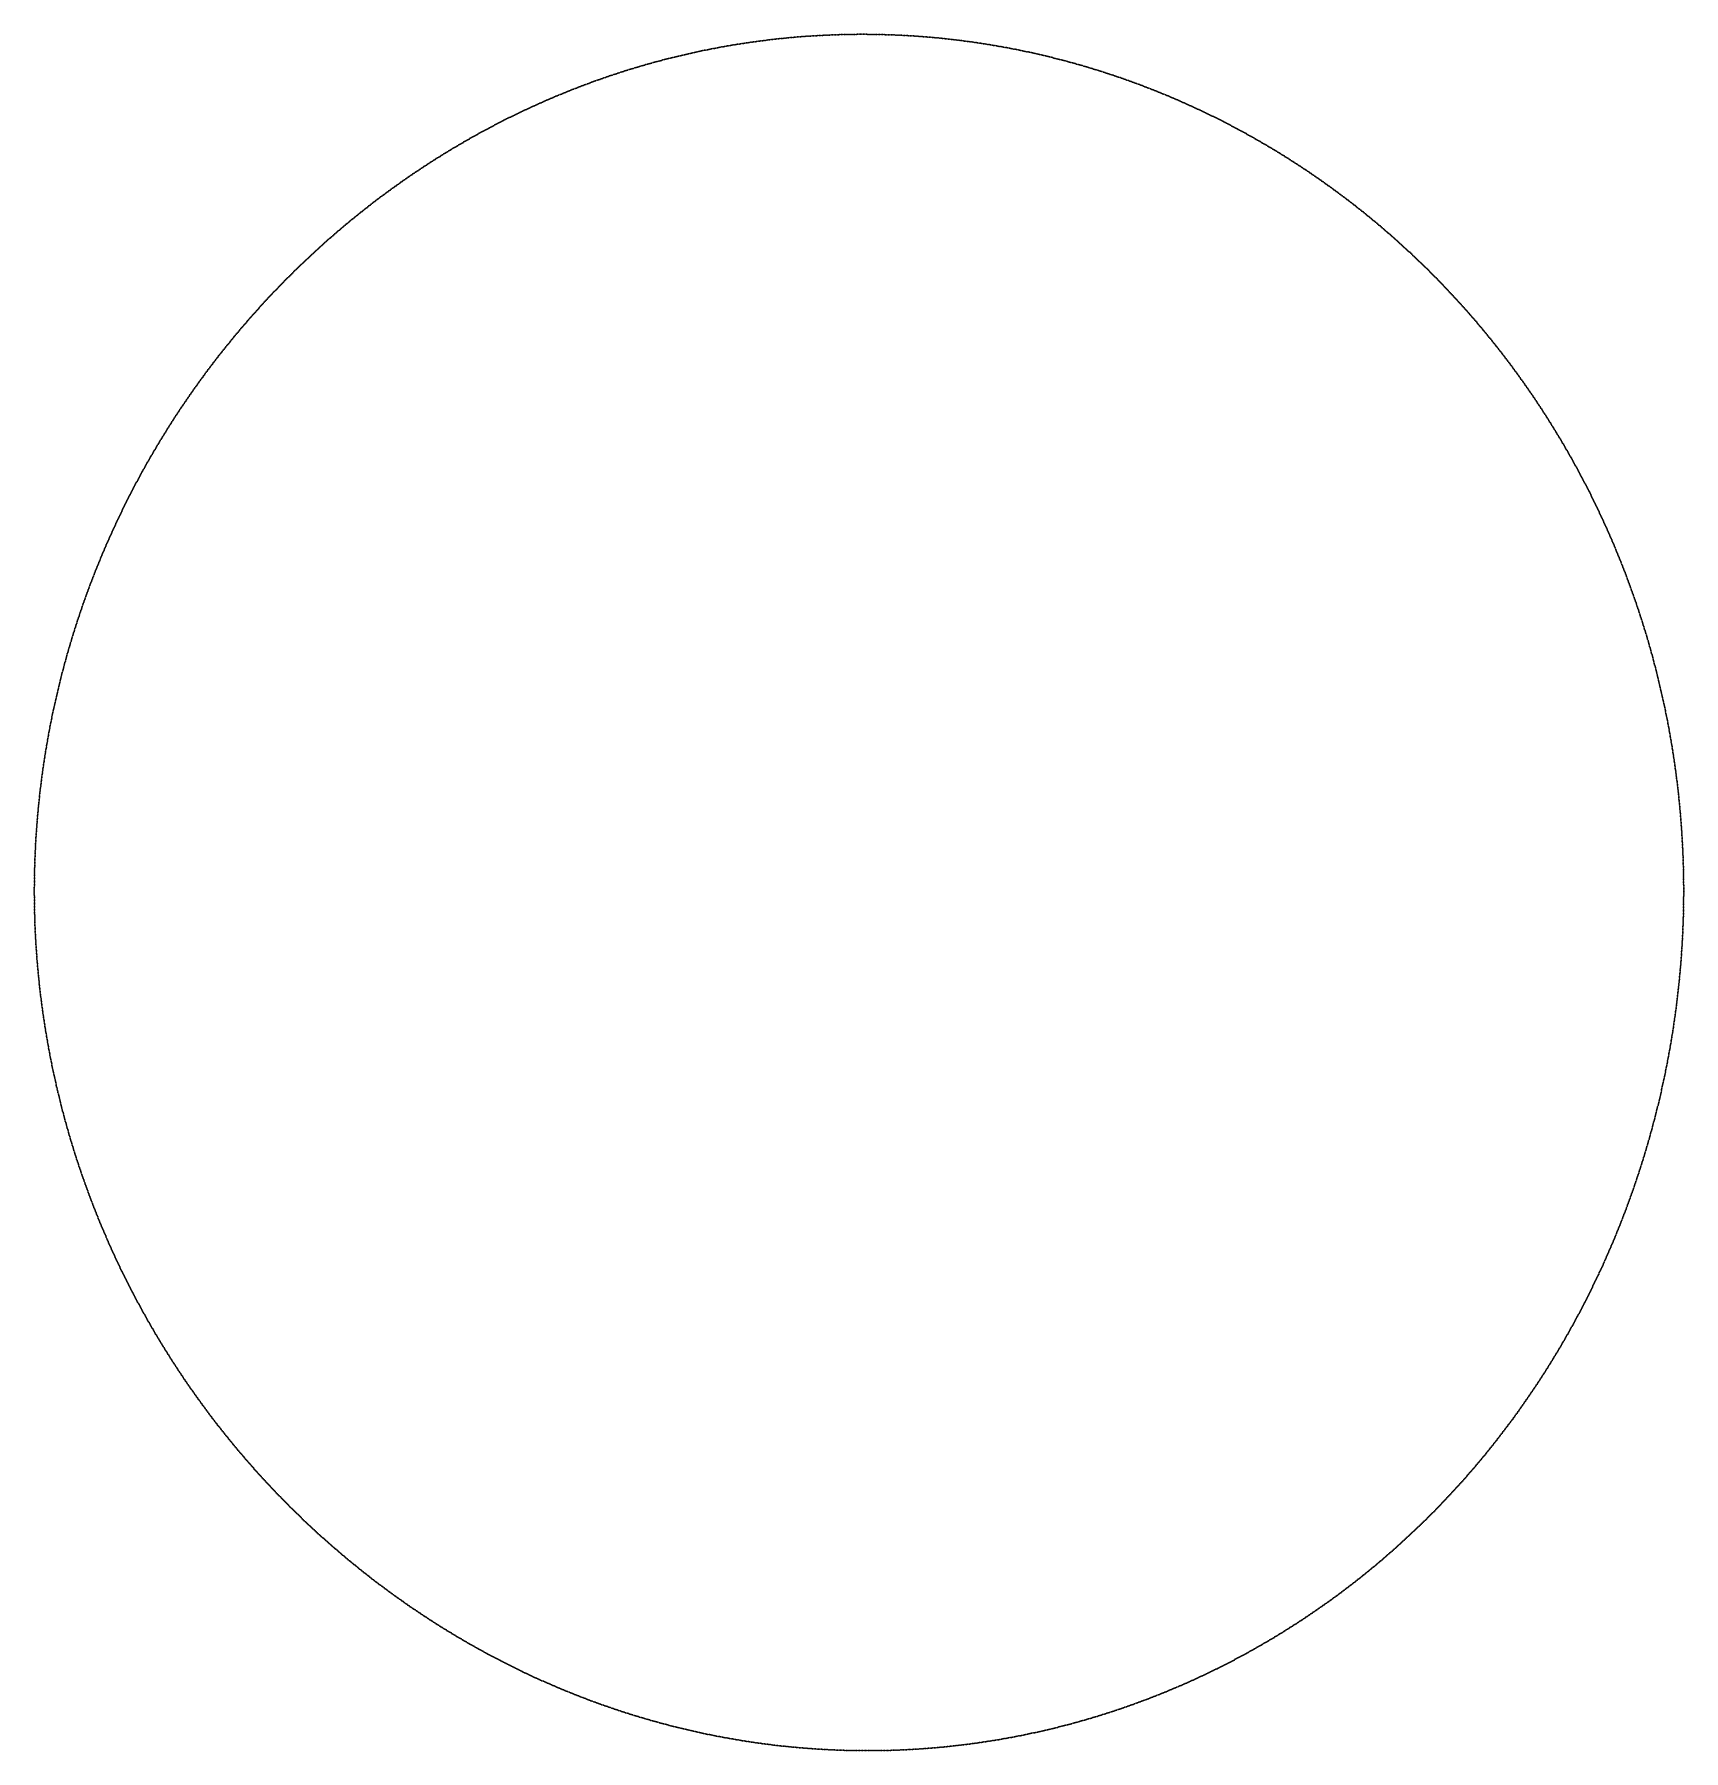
# Model space of a CAD drawing. Header units: metres. Extents: x -297 to 266, y -293 to 292.
import ezdxf

# ---------------------------------------------------------------- set-up
doc = ezdxf.new("R2010")
doc.units = ezdxf.units.M

msp = doc.modelspace()

# ---------------------------------------------------------------- linework, layer by layer
for p in [(-67.36, 287.05), (-66.87, 287.15), (-66.38, 287.24), (-65.89, 287.34), (-65.4, 287.44), (-64.91, 287.53), (-64.41, 287.63), (-63.92, 287.72), (-63.43, 287.81), (-62.94, 287.91), (-62.44, 288), (-61.95, 288.09), (-61.46, 288.18), (-60.96, 288.26), (-60.47, 288.35), (-59.98, 288.44), (-59.48, 288.52), (-58.99, 288.61), (-58.49, 288.69), (-58, 288.77), (-57.51, 288.86), (-57.01, 288.94), (-56.52, 289.02), (-56.02, 289.1), (-55.53, 289.17), (-55.03, 289.25), (-54.53, 289.33), (-54.04, 289.4), (-53.54, 289.48), (-53.05, 289.55), (-52.55, 289.62), (-52.06, 289.69), (-51.56, 289.77), (-51.06, 289.83), (-50.57, 289.9), (-50.07, 289.97), (-49.57, 290.04), (-49.08, 290.1), (-48.58, 290.17), (-48.08, 290.23), (-47.59, 290.3), (-47.09, 290.36), (-46.59, 290.42), (-46.09, 290.48), (-45.6, 290.54), (-45.1, 290.6), (-44.6, 290.66), (-44.1, 290.71), (-43.6, 290.77), (-43.11, 290.82), (-42.61, 290.88), (-42.11, 290.93), (-41.61, 290.98), (-41.11, 291.03), (-40.61, 291.09), (-40.11, 291.13), (-39.61, 291.18), (-39.12, 291.23), (-38.62, 291.28), (-38.12, 291.32), (-37.62, 291.37), (-37.12, 291.41), (-36.62, 291.45), (-36.12, 291.5), (-35.62, 291.54), (-35.12, 291.58), (-34.62, 291.62), (-34.12, 291.65), (-33.62, 291.69), (-33.12, 291.73), (-32.62, 291.76), (-32.12, 291.8), (-31.62, 291.83), (-31.12, 291.86), (-30.62, 291.89), (-30.12, 291.92), (-29.62, 291.95), (-29.12, 291.98), (-28.62, 292.01), (-28.12, 292.04), (-27.62, 292.06), (-27.12, 292.09), (-26.62, 292.11), (-26.12, 292.14), (-25.62, 292.16), (-25.12, 292.18), (-24.61, 292.2), (-24.11, 292.22), (-23.61, 292.24), (-23.11, 292.26), (-22.61, 292.27), (-22.11, 292.29), (-21.61, 292.3), (-21.11, 292.32), (-20.61, 292.33), (-20.11, 292.34), (-19.6, 292.35), (-19.1, 292.36), (-18.6, 292.37), (-18.1, 292.38), (-17.6, 292.39), (-17.1, 292.39), (-16.6, 292.4), (-16.1, 292.4), (-15.6, 292.41), (-15.09, 292.41), (-14.59, 292.41), (-14.09, 292.41), (-13.59, 292.41), (-13.09, 292.41), (-12.59, 292.41), (-12.09, 292.4), (-11.59, 292.4), (-11.08, 292.39), (-10.58, 292.39), (-10.08, 292.38), (-9.58, 292.37), (-9.08, 292.37), (-8.58, 292.36), (-8.08, 292.35), (-7.58, 292.33), (-7.07, 292.32), (-6.57, 292.31), (-6.07, 292.29), (-5.57, 292.28), (-5.07, 292.26), (-4.57, 292.25), (-4.07, 292.23), (-3.57, 292.21), (-3.07, 292.19), (-2.57, 292.17), (-2.07, 292.15), (-1.57, 292.12), (-1.06, 292.1), (-0.56, 292.07), (-0.06, 292.05), (0.44, 292.02), (0.94, 292), (1.44, 291.97), (1.94, 291.94), (2.44, 291.91), (2.94, 291.88), (3.44, 291.84), (3.94, 291.81), (4.44, 291.78), (4.94, 291.74), (5.44, 291.71), (5.94, 291.67), (6.44, 291.63), (6.94, 291.59), (7.44, 291.55), (7.94, 291.51), (8.44, 291.47), (8.94, 291.43), (9.44, 291.39), (9.94, 291.34), (10.43, 291.3), (10.93, 291.25), (11.43, 291.2), (11.93, 291.16), (12.43, 291.11), (12.93, 291.06), (13.43, 291.01), (13.93, 290.95), (14.43, 290.9), (14.92, 290.85), (15.42, 290.79), (15.92, 290.74), (16.42, 290.68), (16.92, 290.63), (17.41, 290.57), (17.91, 290.51), (18.41, 290.45), (18.91, 290.39), (19.4, 290.33), (19.9, 290.26), (20.4, 290.2), (20.9, 290.13), (21.39, 290.07), (21.89, 290), (22.39, 289.93), (22.88, 289.87), (23.38, 289.8), (23.88, 289.73), (24.37, 289.66), (24.87, 289.58), (25.36, 289.51), (25.86, 289.44), (26.35, 289.36), (26.85, 289.29), (27.35, 289.21), (27.84, 289.13), (28.34, 289.05), (28.83, 288.97), (29.33, 288.89), (29.82, 288.81), (30.31, 288.73), (30.81, 288.65), (31.3, 288.56), (31.8, 288.48), (32.29, 288.39), (32.78, 288.31), (33.28, 288.22), (33.77, 288.13), (34.26, 288.04), (34.76, 287.95), (35.25, 287.86), (35.74, 287.77), (36.24, 287.67), (36.73, 287.58), (37.22, 287.48), (37.71, 287.39), (38.2, 287.29), (38.7, 287.19), (39.19, 287.09), (-90.7, 281.22), (-90.22, 281.36), (-89.74, 281.5), (-89.26, 281.64), (-88.78, 281.78), (-88.29, 281.92), (-87.81, 282.06), (-87.33, 282.2), (-86.85, 282.33), (-86.36, 282.47), (-85.88, 282.6), (-85.4, 282.74), (-84.92, 282.87), (-84.43, 283), (-83.95, 283.13), (-83.46, 283.26), (-82.98, 283.39), (-82.5, 283.52), (-82.01, 283.65), (-81.53, 283.77), (-81.04, 283.9), (-80.55, 284.02), (-80.07, 284.15), (-79.58, 284.27), (-79.1, 284.39), (-78.61, 284.51), (-78.12, 284.63), (-77.64, 284.75), (-77.15, 284.87), (-76.66, 284.99), (-76.17, 285.11), (-75.69, 285.22), (-75.2, 285.34), (-74.71, 285.45), (-74.22, 285.56), (-73.73, 285.67), (-73.25, 285.79), (-72.76, 285.9), (-72.27, 286), (-71.78, 286.11), (-71.29, 286.22), (-70.8, 286.33), (-70.31, 286.43), (-69.82, 286.54), (-69.33, 286.64), (-68.84, 286.74), (-68.35, 286.85), (-67.86, 286.95), (39.68, 286.99), (40.17, 286.89), (40.66, 286.79), (41.15, 286.69), (41.64, 286.59), (42.13, 286.48), (42.62, 286.38), (43.11, 286.27), (43.6, 286.16), (44.09, 286.06), (44.58, 285.95), (45.07, 285.84), (45.56, 285.73), (46.05, 285.62), (46.53, 285.5), (47.02, 285.39), (47.51, 285.28), (48, 285.16), (48.49, 285.05), (48.97, 284.93), (49.46, 284.81), (49.95, 284.69), (50.43, 284.57), (50.92, 284.45), (51.41, 284.33), (51.89, 284.21), (52.38, 284.09), (52.87, 283.96), (53.35, 283.84), (53.84, 283.71), (54.32, 283.58), (54.81, 283.46), (55.29, 283.33), (55.77, 283.2), (56.26, 283.07), (56.74, 282.94), (57.23, 282.8), (57.71, 282.67), (58.19, 282.54), (58.67, 282.4), (59.16, 282.27), (59.64, 282.13), (60.12, 281.99), (60.6, 281.85), (61.08, 281.72), (61.57, 281.58), (62.05, 281.43), (62.53, 281.29), (-108.28, 275.33), (-107.81, 275.51), (-107.34, 275.68), (-106.87, 275.85), (-106.4, 276.03), (-105.93, 276.2), (-105.46, 276.37), (-104.99, 276.54), (-104.51, 276.71), (-104.04, 276.87), (-103.57, 277.04), (-103.1, 277.21), (-102.62, 277.37), (-102.15, 277.54), (-101.68, 277.7), (-101.2, 277.86), (-100.73, 278.02), (-100.25, 278.19), (-99.78, 278.35), (-99.3, 278.5), (-98.83, 278.66), (-98.35, 278.82), (-97.87, 278.98), (-97.4, 279.13), (-96.92, 279.29), (-96.44, 279.44), (-95.97, 279.59), (-95.49, 279.75), (-95.01, 279.9), (-94.53, 280.05), (-94.06, 280.2), (-93.58, 280.35), (-93.1, 280.49), (-92.62, 280.64), (-92.14, 280.79), (-91.66, 280.93), (-91.18, 281.08), (63.01, 281.15), (63.49, 281.01), (63.97, 280.86), (64.45, 280.72), (64.93, 280.57), (65.41, 280.42), (65.89, 280.27), (66.36, 280.13), (66.84, 279.98), (67.32, 279.82), (67.8, 279.67), (68.28, 279.52), (68.75, 279.37), (69.23, 279.21), (69.71, 279.06), (70.18, 278.9), (70.66, 278.74), (71.13, 278.59), (71.61, 278.43), (72.08, 278.27), (72.56, 278.11), (73.03, 277.95), (73.51, 277.78), (73.98, 277.62), (74.46, 277.46), (74.93, 277.29), (75.4, 277.13), (75.88, 276.96), (76.35, 276.79), (76.82, 276.63), (77.29, 276.46), (77.76, 276.29), (78.23, 276.12), (78.71, 275.94), (79.18, 275.77), (79.65, 275.6), (80.12, 275.42), (-122.68, 269.49), (-122.22, 269.69), (-121.76, 269.89), (-121.3, 270.09), (-120.84, 270.29), (-120.38, 270.49), (-119.92, 270.68), (-119.46, 270.88), (-118.99, 271.07), (-118.53, 271.27), (-118.07, 271.46), (-117.61, 271.65), (-117.14, 271.85), (-116.68, 272.04), (-116.22, 272.23), (-115.75, 272.42), (-115.29, 272.61), (-114.82, 272.79), (-114.36, 272.98), (-113.89, 273.17), (-113.43, 273.35), (-112.96, 273.54), (-112.49, 273.72), (-112.03, 273.9), (-111.56, 274.08), (-111.09, 274.26), (-110.62, 274.44), (-110.16, 274.62), (-109.69, 274.8), (-109.22, 274.98), (-108.75, 275.16), (80.59, 275.25), (81.05, 275.07), (81.52, 274.9), (81.99, 274.72), (82.46, 274.54), (82.93, 274.36), (83.4, 274.18), (83.86, 274), (84.33, 273.82), (84.8, 273.63), (85.26, 273.45), (85.73, 273.26), (86.2, 273.08), (86.66, 272.89), (87.13, 272.71), (87.59, 272.52), (88.05, 272.33), (88.52, 272.14), (88.98, 271.95), (89.45, 271.76), (89.91, 271.56), (90.37, 271.37), (90.83, 271.18), (91.3, 270.98), (91.76, 270.79), (92.22, 270.59), (92.68, 270.39), (93.14, 270.2), (93.6, 270), (94.06, 269.8), (94.52, 269.6), (-134.93, 263.75), (-134.48, 263.97), (-134.03, 264.19), (-133.58, 264.41), (-133.13, 264.63), (-132.68, 264.85), (-132.23, 265.07), (-131.78, 265.29), (-131.33, 265.51), (-130.88, 265.73), (-130.42, 265.94), (-129.97, 266.16), (-129.52, 266.37), (-129.06, 266.59), (-128.61, 266.8), (-128.16, 267.01), (-127.7, 267.22), (-127.25, 267.43), (-126.79, 267.64), (-126.34, 267.85), (-125.88, 268.06), (-125.42, 268.26), (-124.97, 268.47), (-124.51, 268.68), (-124.05, 268.88), (-123.59, 269.08), (-123.14, 269.29), (94.98, 269.39), (95.44, 269.19), (95.89, 268.99), (96.35, 268.78), (96.81, 268.58), (97.27, 268.37), (97.72, 268.17), (98.18, 267.96), (98.63, 267.75), (99.09, 267.54), (99.55, 267.33), (100, 267.12), (100.45, 266.91), (100.91, 266.7), (101.36, 266.49), (101.82, 266.27), (102.27, 266.06), (102.72, 265.84), (103.17, 265.62), (103.62, 265.41), (104.08, 265.19), (104.53, 264.97), (104.98, 264.75), (105.43, 264.53), (105.88, 264.31), (106.33, 264.09), (106.78, 263.86), (107.22, 263.64), (-146.01, 257.9), (-145.57, 258.14), (-145.14, 258.39), (-144.7, 258.63), (-144.26, 258.87), (-143.82, 259.11), (-143.38, 259.35), (-142.94, 259.59), (-142.49, 259.83), (-142.05, 260.06), (-141.61, 260.3), (-141.17, 260.53), (-140.73, 260.77), (-140.28, 261), (-139.84, 261.23), (-139.39, 261.47), (-138.95, 261.7), (-138.5, 261.93), (-138.06, 262.16), (-137.61, 262.39), (-137.17, 262.62), (-136.72, 262.84), (-136.27, 263.07), (-135.83, 263.3), (-135.38, 263.52), (107.67, 263.41), (108.12, 263.19), (108.57, 262.96), (109.01, 262.74), (109.46, 262.51), (109.91, 262.28), (110.35, 262.05), (110.8, 261.82), (111.24, 261.59), (111.69, 261.36), (112.13, 261.12), (112.57, 260.89), (113.02, 260.66), (113.46, 260.42), (113.9, 260.18), (114.34, 259.95), (114.78, 259.71), (115.23, 259.47), (115.67, 259.23), (116.11, 258.99), (116.55, 258.75), (116.98, 258.51), (117.42, 258.27), (117.86, 258.03), (118.3, 257.78), (-155.97, 252.09), (-155.54, 252.35), (-155.11, 252.61), (-154.68, 252.87), (-154.25, 253.13), (-153.82, 253.39), (-153.39, 253.65), (-152.96, 253.9), (-152.53, 254.16), (-152.1, 254.41), (-151.67, 254.67), (-151.24, 254.92), (-150.8, 255.17), (-150.37, 255.43), (-149.94, 255.68), (-149.5, 255.93), (-149.07, 256.18), (-148.63, 256.43), (-148.2, 256.67), (-147.76, 256.92), (-147.32, 257.17), (-146.89, 257.41), (-146.45, 257.66), (118.74, 257.54), (119.17, 257.29), (119.61, 257.04), (120.05, 256.8), (120.48, 256.55), (120.92, 256.3), (121.35, 256.05), (121.79, 255.8), (122.22, 255.55), (122.65, 255.3), (123.09, 255.05), (123.52, 254.79), (123.95, 254.54), (124.38, 254.28), (124.81, 254.03), (125.24, 253.77), (125.68, 253.51), (126.1, 253.26), (126.53, 253), (126.96, 252.74), (127.39, 252.48), (127.82, 252.22), (128.25, 251.96), (-165.26, 246.16), (-164.85, 246.44), (-164.43, 246.71), (-164.01, 246.99), (-163.59, 247.26), (-163.17, 247.54), (-162.75, 247.81), (-162.33, 248.09), (-161.91, 248.36), (-161.49, 248.63), (-161.07, 248.9), (-160.64, 249.17), (-160.22, 249.44), (-159.8, 249.71), (-159.38, 249.98), (-158.95, 250.24), (-158.53, 250.51), (-158.1, 250.77), (-157.68, 251.04), (-157.25, 251.3), (-156.82, 251.57), (-156.4, 251.83), (128.67, 251.69), (129.1, 251.43), (129.53, 251.17), (129.95, 250.9), (130.38, 250.63), (130.8, 250.37), (131.22, 250.1), (131.65, 249.83), (132.07, 249.56), (132.49, 249.29), (132.92, 249.02), (133.34, 248.75), (133.76, 248.48), (134.18, 248.21), (134.6, 247.94), (135.02, 247.66), (135.44, 247.39), (135.86, 247.11), (136.28, 246.84), (136.69, 246.56), (137.11, 246.28), (-173.91, 240.16), (-173.51, 240.46), (-173.1, 240.75), (-172.69, 241.04), (-172.28, 241.33), (-171.87, 241.62), (-171.47, 241.91), (-171.06, 242.2), (-170.64, 242.49), (-170.23, 242.77), (-169.82, 243.06), (-169.41, 243.34), (-169, 243.63), (-168.58, 243.91), (-168.17, 244.2), (-167.76, 244.48), (-167.34, 244.76), (-166.93, 245.04), (-166.51, 245.32), (-166.1, 245.6), (-165.68, 245.88), (137.53, 246), (137.94, 245.72), (138.36, 245.44), (138.77, 245.16), (139.19, 244.88), (139.6, 244.6), (140.02, 244.31), (140.43, 244.03), (140.84, 243.75), (141.26, 243.46), (141.67, 243.18), (142.08, 242.89), (142.49, 242.6), (142.9, 242.31), (143.31, 242.02), (143.72, 241.73), (144.13, 241.44), (144.53, 241.15), (144.94, 240.86), (145.35, 240.57), (145.76, 240.28), (-181.55, 234.47), (-181.15, 234.78), (-180.75, 235.08), (-180.36, 235.39), (-179.96, 235.69), (-179.56, 235.99), (-179.16, 236.3), (-178.76, 236.6), (-178.36, 236.9), (-177.96, 237.2), (-177.55, 237.5), (-177.15, 237.8), (-176.75, 238.1), (-176.35, 238.39), (-175.94, 238.69), (-175.54, 238.99), (-175.13, 239.28), (-174.73, 239.58), (-174.32, 239.87), (146.16, 239.98), (146.57, 239.69), (146.97, 239.39), (147.38, 239.1), (147.78, 238.8), (148.18, 238.5), (148.59, 238.2), (148.99, 237.9), (149.39, 237.6), (149.79, 237.3), (150.19, 237), (150.59, 236.7), (150.99, 236.4), (151.39, 236.09), (151.79, 235.79), (152.19, 235.49), (152.58, 235.18), (152.98, 234.87), (153.38, 234.57), (-188.99, 228.53), (-188.6, 228.85), (-188.22, 229.17), (-187.83, 229.48), (-187.44, 229.8), (-187.05, 230.12), (-186.66, 230.43), (-186.27, 230.75), (-185.88, 231.06), (-185.49, 231.37), (-185.1, 231.69), (-184.7, 232), (-184.31, 232.31), (-183.92, 232.62), (-183.52, 232.93), (-183.13, 233.24), (-182.74, 233.55), (-182.34, 233.86), (-181.94, 234.16), (153.77, 234.26), (154.17, 233.95), (154.56, 233.64), (154.96, 233.33), (155.35, 233.02), (155.74, 232.71), (156.14, 232.4), (156.53, 232.09), (156.92, 231.78), (157.31, 231.46), (157.7, 231.15), (158.09, 230.83), (158.48, 230.52), (158.87, 230.2), (159.26, 229.88), (159.64, 229.56), (160.03, 229.25), (160.42, 228.93), (160.8, 228.61), (-195.86, 222.68), (-195.48, 223.01), (-195.1, 223.34), (-194.73, 223.67), (-194.35, 224), (-193.97, 224.32), (-193.59, 224.65), (-193.21, 224.98), (-192.83, 225.3), (-192.45, 225.63), (-192.06, 225.95), (-191.68, 226.28), (-191.3, 226.6), (-190.92, 226.92), (-190.53, 227.25), (-190.15, 227.57), (-189.76, 227.89), (-189.38, 228.21), (161.19, 228.29), (161.57, 227.96), (161.96, 227.64), (162.34, 227.32), (162.72, 227), (163.11, 226.67), (163.49, 226.35), (163.87, 226.02), (164.25, 225.7), (164.63, 225.37), (165.01, 225.04), (165.39, 224.71), (165.77, 224.38), (166.14, 224.05), (166.52, 223.72), (166.9, 223.39), (167.27, 223.06), (167.65, 222.73), (-202.18, 216.96), (-201.81, 217.3), (-201.44, 217.64), (-201.07, 217.98), (-200.7, 218.32), (-200.33, 218.66), (-199.96, 219), (-199.59, 219.34), (-199.22, 219.67), (-198.85, 220.01), (-198.48, 220.35), (-198.11, 220.68), (-197.73, 221.02), (-197.36, 221.35), (-196.98, 221.68), (-196.61, 222.02), (-196.23, 222.35), (168.02, 222.4), (168.4, 222.06), (168.77, 221.73), (169.15, 221.4), (169.52, 221.06), (169.89, 220.72), (170.26, 220.39), (170.63, 220.05), (171, 219.71), (171.37, 219.37), (171.74, 219.03), (172.11, 218.69), (172.48, 218.35), (172.84, 218.01), (173.21, 217.67), (173.58, 217.33), (173.94, 216.98), (-208.33, 211.06), (-207.97, 211.42), (-207.61, 211.77), (-207.25, 212.12), (-206.89, 212.47), (-206.53, 212.82), (-206.17, 213.17), (-205.81, 213.51), (-205.45, 213.86), (-205.09, 214.21), (-204.73, 214.55), (-204.37, 214.9), (-204, 215.25), (-203.64, 215.59), (-203.27, 215.93), (-202.91, 216.28), (-202.54, 216.62), (174.31, 216.64), (174.67, 216.3), (175.03, 215.95), (175.4, 215.61), (175.76, 215.26), (176.12, 214.91), (176.48, 214.56), (176.84, 214.22), (177.2, 213.87), (177.56, 213.52), (177.92, 213.17), (178.28, 212.82), (178.64, 212.47), (178.99, 212.11), (179.35, 211.76), (179.7, 211.41), (180.06, 211.05), (-213.96, 205.35), (-213.61, 205.72), (-213.26, 206.08), (-212.91, 206.44), (-212.56, 206.8), (-212.21, 207.15), (-211.86, 207.51), (-211.51, 207.87), (-211.16, 208.23), (-210.81, 208.58), (-210.45, 208.94), (-210.1, 209.3), (-209.75, 209.65), (-209.39, 210), (-209.04, 210.36), (-208.68, 210.71), (180.41, 210.7), (180.77, 210.34), (181.12, 209.99), (181.47, 209.63), (181.82, 209.27), (182.18, 208.92), (182.53, 208.56), (182.88, 208.2), (183.22, 207.84), (183.57, 207.48), (183.92, 207.12), (184.27, 206.76), (184.62, 206.4), (184.96, 206.03), (185.31, 205.67), (185.65, 205.31), (-219.43, 199.49), (-219.09, 199.86), (-218.75, 200.23), (-218.42, 200.6), (-218.08, 200.97), (-217.74, 201.34), (-217.4, 201.71), (-217.05, 202.08), (-216.71, 202.44), (-216.37, 202.81), (-216.03, 203.17), (-215.68, 203.54), (-215.34, 203.9), (-214.99, 204.27), (-214.65, 204.63), (-214.3, 204.99), (186, 204.94), (186.34, 204.58), (186.68, 204.21), (187.03, 203.85), (187.37, 203.48), (187.71, 203.11), (188.05, 202.74), (188.39, 202.38), (188.73, 202.01), (189.07, 201.64), (189.4, 201.27), (189.74, 200.9), (190.08, 200.52), (190.41, 200.15), (190.75, 199.78), (191.08, 199.41), (-224.74, 193.49), (-224.42, 193.87), (-224.09, 194.25), (-223.76, 194.62), (-223.43, 195), (-223.1, 195.38), (-222.77, 195.76), (-222.44, 196.13), (-222.11, 196.51), (-221.78, 196.88), (-221.44, 197.26), (-221.11, 197.63), (-220.77, 198.01), (-220.44, 198.38), (-220.1, 198.75), (-219.77, 199.12), (191.42, 199.03), (191.75, 198.66), (192.08, 198.28), (192.42, 197.91), (192.75, 197.53), (193.08, 197.16), (193.41, 196.78), (193.74, 196.4), (194.07, 196.02), (194.39, 195.64), (194.72, 195.26), (195.05, 194.88), (195.37, 194.5), (195.7, 194.12), (196.02, 193.74), (196.35, 193.36), (-229.58, 187.73), (-229.26, 188.12), (-228.94, 188.5), (-228.62, 188.89), (-228.3, 189.28), (-227.98, 189.66), (-227.66, 190.05), (-227.34, 190.43), (-227.02, 190.81), (-226.69, 191.2), (-226.37, 191.58), (-226.05, 191.96), (-225.72, 192.35), (-225.4, 192.73), (-225.07, 193.11), (196.67, 192.97), (196.99, 192.59), (197.32, 192.21), (197.64, 191.82), (197.96, 191.44), (198.28, 191.05), (198.6, 190.67), (198.92, 190.28), (199.24, 189.89), (199.55, 189.5), (199.87, 189.11), (200.19, 188.73), (200.5, 188.34), (200.82, 187.95), (201.13, 187.56), (-234.26, 181.85), (-233.95, 182.24), (-233.65, 182.64), (-233.34, 183.03), (-233.03, 183.43), (-232.72, 183.82), (-232.41, 184.21), (-232.09, 184.61), (-231.78, 185), (-231.47, 185.39), (-231.16, 185.78), (-230.84, 186.17), (-230.53, 186.56), (-230.21, 186.95), (-229.89, 187.34), (201.44, 187.16), (201.76, 186.77), (202.07, 186.38), (202.38, 185.99), (202.69, 185.59), (203, 185.2), (203.31, 184.81), (203.62, 184.41), (203.93, 184.02), (204.23, 183.62), (204.54, 183.22), (204.85, 182.83), (205.15, 182.43), (205.46, 182.03), (205.76, 181.63), (-238.8, 175.85), (-238.5, 176.25), (-238.2, 176.66), (-237.9, 177.06), (-237.6, 177.46), (-237.3, 177.86), (-237, 178.26), (-236.7, 178.66), (-236.4, 179.06), (-236.09, 179.46), (-235.79, 179.86), (-235.49, 180.26), (-235.18, 180.66), (-234.88, 181.06), (-234.57, 181.45), (206.06, 181.23), (206.36, 180.83), (206.67, 180.43), (206.97, 180.03), (207.27, 179.63), (207.57, 179.23), (207.87, 178.83), (208.17, 178.42), (208.46, 178.02), (208.76, 177.62), (209.06, 177.21), (209.35, 176.81), (209.65, 176.4), (209.94, 176), (-242.89, 170.15), (-242.6, 170.56), (-242.31, 170.97), (-242.02, 171.38), (-241.73, 171.79), (-241.44, 172.2), (-241.15, 172.61), (-240.86, 173.01), (-240.57, 173.42), (-240.27, 173.83), (-239.98, 174.23), (-239.68, 174.64), (-239.39, 175.04), (-239.09, 175.45), (210.23, 175.59), (210.53, 175.18), (210.82, 174.78), (211.11, 174.37), (211.4, 173.96), (211.69, 173.55), (211.98, 173.14), (212.27, 172.73), (212.56, 172.32), (212.84, 171.91), (213.13, 171.5), (213.42, 171.09), (213.7, 170.68), (213.98, 170.26), (-246.85, 164.36), (-246.57, 164.77), (-246.29, 165.19), (-246.01, 165.61), (-245.73, 166.02), (-245.45, 166.44), (-245.17, 166.85), (-244.89, 167.27), (-244.6, 167.68), (-244.32, 168.09), (-244.04, 168.51), (-243.75, 168.92), (-243.46, 169.33), (-243.18, 169.74), (214.27, 169.85), (214.55, 169.44), (214.83, 169.02), (215.11, 168.61), (215.4, 168.19), (215.68, 167.78), (215.96, 167.36), (216.23, 166.94), (216.51, 166.53), (216.79, 166.11), (217.07, 165.69), (217.34, 165.27), (217.62, 164.85), (217.89, 164.43), (218.16, 164.01), (-250.67, 158.47), (-250.4, 158.89), (-250.13, 159.32), (-249.86, 159.74), (-249.59, 160.16), (-249.32, 160.58), (-249.05, 161.01), (-248.78, 161.43), (-248.5, 161.85), (-248.23, 162.27), (-247.95, 162.69), (-247.68, 163.1), (-247.4, 163.52), (-247.13, 163.94), (218.44, 163.59), (218.71, 163.17), (218.98, 162.75), (219.25, 162.33), (219.52, 161.91), (219.79, 161.48), (220.06, 161.06), (220.33, 160.64), (220.59, 160.21), (220.86, 159.79), (221.13, 159.36), (221.39, 158.94), (221.65, 158.51), (-254.35, 152.5), (-254.09, 152.93), (-253.83, 153.36), (-253.57, 153.78), (-253.31, 154.21), (-253.05, 154.64), (-252.79, 155.07), (-252.52, 155.49), (-252.26, 155.92), (-252, 156.35), (-251.73, 156.77), (-251.47, 157.2), (-251.2, 157.62), (-250.94, 158.05), (221.92, 158.08), (222.18, 157.66), (222.44, 157.23), (222.7, 156.8), (222.96, 156.37), (223.22, 155.95), (223.48, 155.52), (223.74, 155.09), (224, 154.66), (224.26, 154.23), (224.51, 153.8), (224.77, 153.36), (225.02, 152.93), (225.28, 152.5), (-257.64, 146.87), (-257.39, 147.31), (-257.14, 147.74), (-256.89, 148.18), (-256.64, 148.61), (-256.39, 149.04), (-256.13, 149.48), (-255.88, 149.91), (-255.63, 150.34), (-255.37, 150.77), (-255.12, 151.2), (-254.86, 151.64), (-254.6, 152.07), (225.53, 152.07), (225.78, 151.64), (226.03, 151.2), (226.29, 150.77), (226.54, 150.33), (226.78, 149.9), (227.03, 149.46), (227.28, 149.03), (227.53, 148.59), (227.78, 148.16), (228.02, 147.72), (228.27, 147.28), (228.51, 146.84), (-261.04, 140.73), (-260.8, 141.18), (-260.56, 141.62), (-260.32, 142.06), (-260.08, 142.5), (-259.84, 142.94), (-259.6, 143.37), (-259.36, 143.81), (-259.11, 144.25), (-258.87, 144.69), (-258.62, 145.13), (-258.38, 145.56), (-258.13, 146), (-257.88, 146.44), (228.75, 146.41), (229, 145.97), (229.24, 145.53), (229.48, 145.09), (229.72, 144.65), (229.96, 144.21), (230.2, 143.77), (230.44, 143.33), (230.68, 142.89), (230.91, 142.44), (231.15, 142), (231.38, 141.56), (231.62, 141.12), (231.85, 140.67), (-264.07, 134.97), (-263.84, 135.41), (-263.61, 135.86), (-263.38, 136.3), (-263.15, 136.75), (-262.92, 137.19), (-262.69, 137.64), (-262.45, 138.08), (-262.22, 138.52), (-261.98, 138.97), (-261.75, 139.41), (-261.51, 139.85), (-261.28, 140.29), (232.09, 140.23), (232.32, 139.79), (232.55, 139.34), (232.78, 138.9), (233.01, 138.45), (233.24, 138.01), (233.47, 137.56), (233.7, 137.11), (233.92, 136.67), (234.15, 136.22), (234.38, 135.77), (234.6, 135.32), (234.82, 134.87), (-266.97, 129.13), (-266.75, 129.58), (-266.53, 130.03), (-266.31, 130.48), (-266.09, 130.93), (-265.87, 131.38), (-265.65, 131.83), (-265.42, 132.28), (-265.2, 132.73), (-264.97, 133.18), (-264.75, 133.62), (-264.52, 134.07), (-264.3, 134.52), (235.05, 134.43), (235.27, 133.98), (235.49, 133.53), (235.71, 133.08), (235.93, 132.63), (236.15, 132.18), (236.37, 131.73), (236.59, 131.27), (236.81, 130.82), (237.02, 130.37), (237.24, 129.92), (237.45, 129.47), (237.67, 129.01), (-269.74, 123.23), (-269.53, 123.69), (-269.32, 124.15), (-269.11, 124.6), (-268.9, 125.06), (-268.69, 125.51), (-268.48, 125.96), (-268.26, 126.42), (-268.05, 126.87), (-267.84, 127.32), (-267.62, 127.78), (-267.4, 128.23), (-267.19, 128.68), (237.88, 128.56), (238.09, 128.1), (238.3, 127.65), (238.52, 127.2), (238.73, 126.74), (238.94, 126.29), (239.14, 125.83), (239.35, 125.37), (239.56, 124.92), (239.77, 124.46), (239.97, 124), (240.18, 123.55), (240.38, 123.09), (-272.38, 117.28), (-272.19, 117.74), (-271.99, 118.2), (-271.79, 118.66), (-271.59, 119.12), (-271.38, 119.58), (-271.18, 120.03), (-270.98, 120.49), (-270.77, 120.95), (-270.57, 121.41), (-270.36, 121.87), (-270.16, 122.32), (-269.95, 122.78), (240.58, 122.63), (240.79, 122.17), (240.99, 121.71), (241.19, 121.25), (241.39, 120.79), (241.59, 120.33), (241.79, 119.87), (241.99, 119.41), (242.18, 118.95), (242.38, 118.49), (242.57, 118.03), (242.77, 117.57), (-274.71, 111.73), (-274.52, 112.19), (-274.33, 112.66), (-274.14, 113.12), (-273.94, 113.59), (-273.75, 114.05), (-273.56, 114.51), (-273.37, 114.97), (-273.17, 115.43), (-272.98, 115.9), (-272.78, 116.36), (-272.58, 116.82), (242.96, 117.11), (243.16, 116.64), (243.35, 116.18), (243.54, 115.72), (243.73, 115.25), (243.92, 114.79), (244.11, 114.33), (244.3, 113.86), (244.49, 113.4), (244.67, 112.93), (244.86, 112.47), (245.05, 112), (245.23, 111.53), (-277.09, 105.67), (-276.92, 106.14), (-276.74, 106.6), (-276.56, 107.07), (-276.37, 107.54), (-276.19, 108.01), (-276.01, 108.47), (-275.83, 108.94), (-275.64, 109.41), (-275.46, 109.87), (-275.27, 110.34), (-275.08, 110.8), (-274.89, 111.27), (245.41, 111.07), (245.6, 110.6), (245.78, 110.14), (245.96, 109.67), (246.14, 109.2), (246.32, 108.73), (246.5, 108.26), (246.68, 107.8), (246.86, 107.33), (247.03, 106.86), (247.21, 106.39), (247.39, 105.92), (247.56, 105.45), (-279.18, 100.03), (-279.01, 100.5), (-278.84, 100.97), (-278.67, 101.44), (-278.5, 101.91), (-278.33, 102.38), (-278.15, 102.85), (-277.98, 103.32), (-277.8, 103.79), (-277.63, 104.26), (-277.45, 104.73), (-277.27, 105.2), (247.73, 104.98), (247.91, 104.51), (248.08, 104.04), (248.25, 103.57), (248.42, 103.1), (248.59, 102.62), (248.76, 102.15), (248.93, 101.68), (249.09, 101.21), (249.26, 100.73), (249.43, 100.26), (249.59, 99.79), (-281.31, 93.87), (-281.15, 94.34), (-280.99, 94.82), (-280.83, 95.29), (-280.67, 95.77), (-280.51, 96.24), (-280.34, 96.72), (-280.18, 97.19), (-280.02, 97.66), (-279.85, 98.14), (-279.68, 98.61), (-279.52, 99.08), (-279.35, 99.56), (249.76, 99.31), (249.92, 98.84), (250.08, 98.37), (250.24, 97.89), (250.4, 97.42), (250.56, 96.94), (250.72, 96.47), (250.88, 95.99), (251.04, 95.52), (251.2, 95.04), (251.35, 94.56), (251.51, 94.09), (-283.16, 88.14), (-283.01, 88.62), (-282.86, 89.1), (-282.71, 89.58), (-282.55, 90.06), (-282.4, 90.53), (-282.25, 91.01), (-282.09, 91.49), (-281.94, 91.97), (-281.78, 92.44), (-281.63, 92.92), (-281.47, 93.39), (251.66, 93.61), (251.82, 93.13), (251.97, 92.66), (252.12, 92.18), (252.27, 91.7), (252.42, 91.22), (252.57, 90.74), (252.72, 90.27), (252.87, 89.79), (253.02, 89.31), (253.17, 88.83), (253.31, 88.35), (253.46, 87.87), (-284.89, 82.38), (-284.75, 82.87), (-284.61, 83.35), (-284.46, 83.83), (-284.32, 84.31), (-284.18, 84.79), (-284.04, 85.27), (-283.89, 85.75), (-283.75, 86.23), (-283.6, 86.71), (-283.45, 87.19), (-283.31, 87.67), (253.6, 87.39), (253.74, 86.91), (253.89, 86.43), (254.03, 85.95), (254.17, 85.47), (254.31, 84.99), (254.45, 84.5), (254.59, 84.02), (254.73, 83.54), (254.86, 83.06), (255, 82.58), (255.13, 82.09), (-286.5, 76.59), (-286.37, 77.07), (-286.24, 77.56), (-286.11, 78.04), (-285.97, 78.52), (-285.84, 79.01), (-285.71, 79.49), (-285.57, 79.97), (-285.44, 80.46), (-285.3, 80.94), (-285.16, 81.42), (-285.03, 81.9), (255.27, 81.61), (255.4, 81.13), (255.54, 80.64), (255.67, 80.16), (255.8, 79.68), (255.93, 79.19), (256.06, 78.71), (256.19, 78.23), (256.32, 77.74), (256.44, 77.26), (256.57, 76.77), (256.7, 76.29), (-287.99, 70.76), (-287.87, 71.25), (-287.75, 71.74), (-287.63, 72.22), (-287.51, 72.71), (-287.38, 73.19), (-287.26, 73.68), (-287.14, 74.17), (-287.01, 74.65), (-286.88, 75.14), (-286.76, 75.62), (-286.63, 76.11), (256.82, 75.8), (256.95, 75.31), (257.07, 74.83), (257.19, 74.34), (257.31, 73.86), (257.43, 73.37), (257.55, 72.88), (257.67, 72.4), (257.79, 71.91), (257.91, 71.42), (258.03, 70.94), (258.14, 70.45), (-289.37, 64.91), (-289.26, 65.4), (-289.15, 65.89), (-289.04, 66.37), (-288.92, 66.86), (-288.81, 67.35), (-288.7, 67.84), (-288.58, 68.33), (-288.46, 68.81), (-288.35, 69.3), (-288.23, 69.79), (-288.11, 70.28), (258.26, 69.96), (258.37, 69.47), (258.49, 68.98), (258.6, 68.5), (258.71, 68.01), (258.82, 67.52), (258.93, 67.03), (259.04, 66.54), (259.15, 66.05), (259.26, 65.56), (259.37, 65.07), (259.47, 64.58), (-290.63, 59.03), (-290.53, 59.52), (-290.42, 60.01), (-290.32, 60.5), (-290.22, 60.99), (-290.12, 61.48), (-290.01, 61.97), (-289.91, 62.46), (-289.8, 62.95), (-289.69, 63.44), (-289.59, 63.93), (-289.48, 64.42), (259.58, 64.09), (259.68, 63.6), (259.79, 63.11), (259.89, 62.62), (259.99, 62.13), (260.09, 61.64), (260.19, 61.15), (260.29, 60.66), (260.39, 60.17), (260.49, 59.67), (260.59, 59.18), (260.69, 58.69), (-291.76, 53.12), (-291.67, 53.61), (-291.58, 54.11), (-291.49, 54.6), (-291.4, 55.09), (-291.3, 55.58), (-291.21, 56.08), (-291.11, 56.57), (-291.02, 57.06), (-290.92, 57.55), (-290.82, 58.04), (-290.72, 58.54), (260.78, 58.2), (260.88, 57.71), (260.97, 57.21), (261.06, 56.72), (261.16, 56.23), (261.25, 55.74), (261.34, 55.24), (261.43, 54.75), (261.52, 54.26), (261.61, 53.76), (261.69, 53.27), (261.78, 52.78), (-292.78, 47.19), (-292.7, 47.69), (-292.62, 48.18), (-292.54, 48.68), (-292.45, 49.17), (-292.37, 49.66), (-292.29, 50.16), (-292.2, 50.65), (-292.12, 51.15), (-292.03, 51.64), (-291.94, 52.13), (-291.85, 52.63), (261.87, 52.28), (261.95, 51.79), (262.04, 51.29), (262.12, 50.8), (262.2, 50.31), (262.28, 49.81), (262.37, 49.32), (262.45, 48.82), (262.53, 48.33), (262.6, 47.83), (262.68, 47.34), (-293.68, 41.24), (-293.61, 41.74), (-293.54, 42.24), (-293.46, 42.73), (-293.39, 43.23), (-293.32, 43.73), (-293.24, 44.22), (-293.17, 44.72), (-293.09, 45.21), (-293.02, 45.71), (-292.94, 46.2), (-292.86, 46.7), (262.76, 46.84), (262.84, 46.35), (262.91, 45.85), (262.99, 45.36), (263.06, 44.86), (263.13, 44.36), (263.2, 43.87), (263.28, 43.37), (263.35, 42.88), (263.42, 42.38), (263.48, 41.88), (263.55, 41.39), (-294.45, 35.28), (-294.39, 35.78), (-294.33, 36.28), (-294.27, 36.77), (-294.21, 37.27), (-294.14, 37.77), (-294.08, 38.26), (-294.02, 38.76), (-293.95, 39.26), (-293.88, 39.76), (-293.81, 40.25), (-293.75, 40.75), (263.62, 40.89), (263.69, 40.39), (263.75, 39.9), (263.82, 39.4), (263.88, 38.9), (263.94, 38.4), (264.01, 37.91), (264.07, 37.41), (264.13, 36.91), (264.19, 36.41), (264.25, 35.92), (264.3, 35.42), (-295.11, 29.3), (-295.06, 29.8), (-295.01, 30.3), (-294.96, 30.8), (-294.9, 31.3), (-294.85, 31.79), (-294.8, 32.29), (-294.74, 32.79), (-294.68, 33.29), (-294.63, 33.79), (-294.57, 34.28), (-294.51, 34.78), (264.36, 34.92), (264.42, 34.42), (264.47, 33.92), (264.53, 33.43), (264.58, 32.93), (264.64, 32.43), (264.69, 31.93), (264.74, 31.43), (264.79, 30.93), (264.84, 30.44), (264.89, 29.94), (264.94, 29.44), (-295.6, 23.81), (-295.56, 24.31), (-295.52, 24.81), (-295.48, 25.31), (-295.43, 25.81), (-295.39, 26.31), (-295.35, 26.81), (-295.3, 27.31), (-295.25, 27.8), (-295.21, 28.3), (-295.16, 28.8), (264.99, 28.94), (265.03, 28.44), (265.08, 27.94), (265.13, 27.44), (265.17, 26.94), (265.21, 26.44), (265.26, 25.94), (265.3, 25.44), (265.34, 24.94), (265.38, 24.44), (265.42, 23.94), (265.46, 23.45), (-296.02, 17.81), (-295.99, 18.31), (-295.96, 18.81), (-295.93, 19.31), (-295.9, 19.81), (-295.86, 20.31), (-295.83, 20.81), (-295.79, 21.31), (-295.76, 21.81), (-295.72, 22.31), (-295.68, 22.81), (-295.64, 23.31), (265.49, 22.95), (265.53, 22.45), (265.57, 21.95), (265.6, 21.45), (265.64, 20.95), (265.67, 20.45), (265.7, 19.95), (265.74, 19.44), (265.77, 18.94), (265.8, 18.44), (265.83, 17.94), (-296.32, 11.8), (-296.3, 12.3), (-296.28, 12.8), (-296.26, 13.31), (-296.24, 13.81), (-296.21, 14.31), (-296.19, 14.81), (-296.16, 15.31), (-296.14, 15.81), (-296.11, 16.31), (-296.08, 16.81), (-296.05, 17.31), (265.86, 17.44), (265.88, 16.94), (265.91, 16.44), (265.94, 15.94), (265.96, 15.44), (265.99, 14.94), (266.01, 14.44), (266.03, 13.94), (266.06, 13.44), (266.08, 12.94), (266.1, 12.44), (266.12, 11.94), (-296.49, 6.29), (-296.48, 6.79), (-296.47, 7.29), (-296.46, 7.8), (-296.44, 8.3), (-296.43, 8.8), (-296.41, 9.3), (-296.4, 9.8), (-296.38, 10.3), (-296.36, 10.8), (-296.34, 11.3), (266.14, 11.44), (266.16, 10.93), (266.17, 10.43), (266.19, 9.93), (266.21, 9.43), (266.22, 8.93), (266.23, 8.43), (266.25, 7.93), (266.26, 7.43), (266.27, 6.93), (266.28, 6.43), (266.29, 5.92), (-296.56, 1.28), (-296.56, 0.78), (-296.56, 0.28), (-296.55, 2.78), (-296.55, 2.28), (-296.55, 1.78), (-296.54, 3.79), (-296.54, 3.29), (-296.53, 4.29), (-296.52, 4.79), (-296.51, 5.29), (-296.5, 5.79), (266.3, 5.42), (266.31, 4.92), (266.31, 4.42), (266.32, 3.92), (266.33, 3.42), (266.33, 2.92), (266.33, 2.42), (266.34, 1.91), (266.34, 1.41), (266.34, 0.91), (266.34, 0.41), (266.34, 0), (266.34, 0), (-296.56, -0.22), (-296.56, -0.72), (-296.56, -1.23), (-296.55, -1.73), (-296.55, -2.23), (-296.55, -2.73), (-296.54, -3.23), (-296.54, -3.73), (-296.53, -4.23), (-296.52, -4.73), (-296.51, -5.24), (-296.5, -5.74), (266.29, -5.6), (266.3, -5.1), (266.31, -4.6), (266.32, -3.6), (266.32, -4.1), (266.33, -2.1), (266.33, -2.6), (266.33, -2.6), (266.33, -3.1), (266.34, -0.09), (266.34, -0.59), (266.34, -1.09), (266.34, -1.59), (-296.49, -6.24), (-296.48, -6.74), (-296.47, -7.24), (-296.46, -7.74), (-296.44, -8.24), (-296.43, -8.74), (-296.42, -9.24), (-296.4, -9.74), (-296.38, -10.25), (-296.36, -10.75), (-296.35, -11.25), (266.13, -11.62), (266.15, -11.11), (266.16, -10.61), (266.18, -10.11), (266.2, -9.61), (266.21, -9.11), (266.23, -8.61), (266.24, -8.11), (266.25, -7.61), (266.26, -7.11), (266.27, -6.61), (266.28, -6.1), (-296.33, -11.75), (-296.31, -12.25), (-296.29, -12.75), (-296.26, -13.25), (-296.24, -13.75), (-296.22, -14.25), (-296.19, -14.75), (-296.17, -15.25), (-296.14, -15.75), (-296.11, -16.25), (-296.09, -16.75), (-296.06, -17.26), (265.87, -17.12), (265.9, -16.62), (265.92, -16.12), (265.95, -15.62), (265.97, -15.12), (266, -14.62), (266.02, -14.12), (266.05, -13.62), (266.07, -13.12), (266.09, -12.62), (266.11, -12.12), (-296.03, -17.76), (-296, -18.26), (-295.97, -18.76), (-295.93, -19.26), (-295.9, -19.76), (-295.87, -20.26), (-295.83, -20.76), (-295.8, -21.26), (-295.76, -21.76), (-295.72, -22.26), (-295.68, -22.76), (-295.65, -23.26), (265.48, -23.12), (265.51, -22.63), (265.55, -22.13), (265.59, -21.63), (265.62, -21.13), (265.65, -20.63), (265.69, -20.13), (265.72, -19.62), (265.75, -19.12), (265.78, -18.62), (265.81, -18.12), (265.84, -17.62), (-295.61, -23.76), (-295.57, -24.25), (-295.52, -24.75), (-295.48, -25.25), (-295.44, -25.75), (-295.4, -26.25), (-295.35, -26.75), (-295.3, -27.25), (-295.26, -27.75), (-295.21, -28.25), (-295.16, -28.75), (-295.11, -29.25), (264.97, -29.12), (265.01, -28.62), (265.06, -28.12), (265.1, -27.62), (265.15, -27.12), (265.19, -26.62), (265.24, -26.12), (265.28, -25.62), (265.32, -25.12), (265.36, -24.62), (265.4, -24.12), (265.44, -23.62), (-295.06, -29.75), (-295.01, -30.24), (-294.96, -30.74), (-294.91, -31.24), (-294.86, -31.74), (-294.8, -32.24), (-294.75, -32.74), (-294.69, -33.23), (-294.63, -33.73), (-294.58, -34.23), (-294.52, -34.73), (264.34, -35.1), (264.4, -34.6), (264.45, -34.1), (264.51, -33.61), (264.56, -33.11), (264.61, -32.61), (264.67, -32.11), (264.72, -31.61), (264.77, -31.11), (264.82, -30.61), (264.87, -30.12), (264.92, -29.62), (-294.46, -35.23), (-294.4, -35.72), (-294.34, -36.22), (-294.28, -36.72), (-294.21, -37.22), (-294.15, -37.71), (-294.09, -38.21), (-294.02, -38.71), (-293.96, -39.2), (-293.89, -39.7), (-293.82, -40.2), (-293.75, -40.69), (263.66, -40.57), (263.73, -40.07), (263.79, -39.58), (263.86, -39.08), (263.92, -38.58), (263.98, -38.09), (264.05, -37.59), (264.11, -37.09), (264.17, -36.59), (264.22, -36.1), (264.28, -35.6), (-293.68, -41.19), (-293.61, -41.69), (-293.54, -42.18), (-293.47, -42.68), (-293.4, -43.17), (-293.33, -43.67), (-293.25, -44.17), (-293.18, -44.66), (-293.1, -45.16), (-293.02, -45.65), (-292.95, -46.15), (-292.87, -46.64), (262.82, -46.53), (262.89, -46.03), (262.97, -45.54), (263.04, -45.04), (263.11, -44.54), (263.18, -44.05), (263.25, -43.55), (263.33, -43.05), (263.39, -42.56), (263.46, -42.06), (263.53, -41.57), (263.6, -41.07), (-292.79, -47.14), (-292.71, -47.63), (-292.63, -48.13), (-292.55, -48.62), (-292.46, -49.12), (-292.38, -49.61), (-292.3, -50.1), (-292.21, -50.6), (-292.12, -51.09), (-292.04, -51.59), (-291.95, -52.08), (-291.86, -52.57), (261.85, -52.46), (261.94, -51.97), (262.02, -51.48), (262.1, -50.98), (262.19, -50.49), (262.27, -49.99), (262.35, -49.5), (262.43, -49), (262.51, -48.51), (262.59, -48.01), (262.66, -47.52), (262.74, -47.02), (-291.77, -53.07), (-291.68, -53.56), (-291.59, -54.05), (-291.5, -54.54), (-291.41, -55.04), (-291.31, -55.53), (-291.22, -56.02), (-291.12, -56.51), (-291.03, -57.01), (-290.93, -57.5), (-290.83, -57.99), (-290.74, -58.48), (260.77, -58.38), (260.87, -57.89), (260.96, -57.4), (261.06, -56.9), (261.15, -56.41), (261.24, -55.92), (261.33, -55.42), (261.42, -54.93), (261.51, -54.44), (261.59, -53.94), (261.68, -53.45), (261.77, -52.96), (-290.64, -58.97), (-290.54, -59.46), (-290.44, -59.95), (-290.33, -60.45), (-290.23, -60.94), (-290.13, -61.43), (-290.02, -61.92), (-289.92, -62.41), (-289.81, -62.9), (-289.71, -63.39), (-289.6, -63.88), (-289.49, -64.37), (259.58, -64.28), (259.69, -63.79), (259.79, -63.29), (259.89, -62.8), (259.99, -62.31), (260.09, -61.82), (260.19, -61.33), (260.29, -60.84), (260.39, -60.35), (260.49, -59.86), (260.58, -59.36), (260.68, -58.87), (-289.38, -64.85), (-289.27, -65.34), (-289.16, -65.83), (-289.05, -66.32), (-288.94, -66.81), (-288.82, -67.3), (-288.71, -67.79), (-288.59, -68.27), (-288.48, -68.76), (-288.36, -69.25), (-288.24, -69.74), (-288.13, -70.22), (258.28, -70.15), (258.39, -69.66), (258.5, -69.17), (258.61, -68.68), (258.72, -68.19), (258.83, -67.7), (258.94, -67.21), (259.05, -66.73), (259.16, -66.24), (259.27, -65.75), (259.37, -65.26), (259.48, -64.77), (-288.01, -70.71), (-287.89, -71.2), (-287.77, -71.68), (-287.64, -72.17), (-287.52, -72.66), (-287.4, -73.14), (-287.27, -73.63), (-287.15, -74.11), (-287.02, -74.6), (-286.9, -75.08), (-286.77, -75.57), (-286.64, -76.05), (256.85, -75.99), (256.98, -75.51), (257.1, -75.02), (257.22, -74.53), (257.34, -74.05), (257.46, -73.56), (257.58, -73.07), (257.7, -72.59), (257.81, -72.1), (257.93, -71.61), (258.05, -71.12), (258.16, -70.63), (-286.51, -76.54), (-286.38, -77.02), (-286.25, -77.5), (-286.12, -77.99), (-285.99, -78.47), (-285.86, -78.95), (-285.72, -79.44), (-285.59, -79.92), (-285.45, -80.4), (-285.32, -80.89), (-285.18, -81.37), (-285.04, -81.85), (255.32, -81.81), (255.45, -81.32), (255.58, -80.84), (255.71, -80.36), (255.84, -79.87), (255.97, -79.39), (256.1, -78.9), (256.23, -78.42), (256.36, -77.93), (256.48, -77.45), (256.61, -76.96), (256.73, -76.48), (-284.9, -82.33), (-284.76, -82.81), (-284.62, -83.29), (-284.48, -83.77), (-284.34, -84.26), (-284.2, -84.74), (-284.05, -85.22), (-283.91, -85.7), (-283.76, -86.18), (-283.62, -86.66), (-283.47, -87.13), (-283.32, -87.61), (253.67, -87.59), (253.81, -87.11), (253.96, -86.63), (254.1, -86.15), (254.23, -85.67), (254.37, -85.19), (254.51, -84.7), (254.65, -84.22), (254.78, -83.74), (254.92, -83.26), (255.05, -82.77), (255.19, -82.29), (-283.17, -88.09), (-283.02, -88.57), (-282.87, -89.05), (-282.72, -89.53), (-282.57, -90), (-282.42, -90.48), (-282.27, -90.96), (-282.11, -91.44), (-281.96, -91.91), (-281.8, -92.39), (-281.64, -92.87), (-281.49, -93.34), (251.91, -93.34), (252.06, -92.87), (252.21, -92.39), (252.36, -91.91), (252.51, -91.43), (252.66, -90.95), (252.81, -90.47), (252.95, -89.99), (253.1, -89.51), (253.24, -89.03), (253.39, -88.55), (253.53, -88.07), (-281.33, -93.82), (-281.17, -94.29), (-281.01, -94.77), (-280.85, -95.24), (-280.69, -95.72), (-280.53, -96.19), (-280.36, -96.66), (-280.2, -97.14), (-280.03, -97.61), (-279.87, -98.09), (-279.7, -98.56), (-279.54, -99.03), (-279.37, -99.5), (249.88, -99.53), (250.04, -99.06), (250.2, -98.58), (250.36, -98.11), (250.52, -97.63), (250.68, -97.16), (250.83, -96.68), (250.99, -96.21), (251.15, -95.73), (251.3, -95.25), (251.46, -94.78), (251.61, -94.3), (251.76, -93.82), (-279.2, -99.97), (-279.03, -100.45), (-278.86, -100.92), (-278.69, -101.39), (-278.52, -101.86), (-278.34, -102.33), (-278.17, -102.8), (-278, -103.27), (-277.82, -103.74), (-277.65, -104.21), (-277.47, -104.68), (-277.29, -105.15), (247.89, -105.21), (248.06, -104.74), (248.23, -104.27), (248.4, -103.79), (248.56, -103.32), (248.73, -102.85), (248.9, -102.38), (249.06, -101.9), (249.23, -101.43), (249.39, -100.96), (249.56, -100.48), (249.72, -100.01), (-277.11, -105.62), (-276.94, -106.08), (-276.76, -106.55), (-276.58, -107.02), (-276.39, -107.49), (-276.21, -107.95), (-276.03, -108.42), (-275.85, -108.89), (-275.66, -109.35), (-275.48, -109.82), (-275.29, -110.29), (-275.1, -110.75), (-274.92, -111.21), (245.78, -110.84), (245.96, -110.38), (246.14, -109.91), (246.32, -109.44), (246.5, -108.97), (246.67, -108.5), (246.85, -108.03), (247.02, -107.56), (247.2, -107.09), (247.37, -106.62), (247.54, -106.15), (247.72, -105.68), (-274.73, -111.68), (-274.54, -112.14), (-274.35, -112.61), (-274.16, -113.07), (-273.97, -113.53), (-273.77, -114), (-273.58, -114.46), (-273.39, -114.92), (-273.19, -115.38), (-273, -115.85), (-272.8, -116.31), (-272.6, -116.77), (243.38, -116.9), (243.57, -116.44), (243.76, -115.97), (243.95, -115.51), (244.13, -115.04), (244.32, -114.58), (244.5, -114.11), (244.69, -113.64), (244.87, -113.18), (245.06, -112.71), (245.24, -112.25), (245.42, -111.78), (245.6, -111.31), (-272.41, -117.23), (-272.21, -117.69), (-272.01, -118.15), (-271.81, -118.61), (-271.61, -119.07), (-271.41, -119.53), (-271.2, -119.98), (-271, -120.44), (-270.8, -120.9), (-270.59, -121.36), (-270.39, -121.82), (-270.18, -122.27), (-269.97, -122.73), (240.85, -122.9), (241.04, -122.44), (241.24, -121.98), (241.44, -121.52), (241.64, -121.06), (241.84, -120.6), (242.03, -120.14), (242.23, -119.68), (242.42, -119.21), (242.61, -118.75), (242.81, -118.29), (243, -117.83), (243.19, -117.36), (-269.76, -123.18), (-269.56, -123.64), (-269.35, -124.1), (-269.14, -124.55), (-268.93, -125.01), (-268.71, -125.46), (-268.5, -125.91), (-268.29, -126.37), (-268.07, -126.82), (-267.86, -127.27), (-267.64, -127.73), (-267.43, -128.18), (-267.21, -128.63), (238.18, -128.85), (238.39, -128.39), (238.6, -127.94), (238.81, -127.48), (239.02, -127.03), (239.22, -126.57), (239.43, -126.11), (239.63, -125.65), (239.84, -125.2), (240.04, -124.74), (240.24, -124.28), (240.44, -123.82), (240.65, -123.36), (-266.99, -129.08), (-266.77, -129.53), (-266.56, -129.98), (-266.34, -130.43), (-266.11, -130.88), (-265.89, -131.33), (-265.67, -131.78), (-265.45, -132.23), (-265.22, -132.68), (-265, -133.13), (-264.77, -133.58), (-264.55, -134.02), (-264.32, -134.47), (235.61, -134.29), (235.83, -133.84), (236.05, -133.38), (236.27, -132.93), (236.48, -132.48), (236.7, -132.03), (236.91, -131.57), (237.13, -131.12), (237.34, -130.67), (237.55, -130.21), (237.76, -129.76), (237.97, -129.3), (-264.09, -134.92), (-263.86, -135.36), (-263.64, -135.81), (-263.41, -136.25), (-263.17, -136.7), (-262.94, -137.14), (-262.71, -137.59), (-262.48, -138.03), (-262.24, -138.47), (-262.01, -138.92), (-261.77, -139.36), (-261.54, -139.8), (-261.3, -140.24), (232.48, -140.56), (232.7, -140.12), (232.93, -139.67), (233.16, -139.23), (233.39, -138.78), (233.61, -138.33), (233.84, -137.88), (234.06, -137.43), (234.29, -136.99), (234.51, -136.54), (234.73, -136.09), (234.95, -135.64), (235.17, -135.19), (235.39, -134.74), (-261.06, -140.69), (-260.83, -141.13), (-260.59, -141.57), (-260.35, -142.01), (-260.11, -142.45), (-259.87, -142.89), (-259.62, -143.33), (-259.38, -143.76), (-259.14, -144.2), (-258.89, -144.64), (-258.65, -145.08), (-258.4, -145.51), (-258.16, -145.95), (-257.91, -146.39), (229.43, -146.33), (229.67, -145.88), (229.91, -145.44), (230.15, -145), (230.38, -144.56), (230.62, -144.12), (230.85, -143.67), (231.09, -143.23), (231.32, -142.79), (231.55, -142.34), (231.78, -141.9), (232.02, -141.45), (232.25, -141.01), (-257.66, -146.82), (-257.41, -147.26), (-257.17, -147.69), (-256.92, -148.13), (-256.66, -148.56), (-256.41, -149), (-256.16, -149.43), (-255.91, -149.86), (-255.65, -150.29), (-255.4, -150.73), (-255.15, -151.16), (-254.89, -151.59), (-254.63, -152.02), (226.26, -152.02), (226.51, -151.58), (226.76, -151.15), (227.01, -150.71), (227.25, -150.27), (227.5, -149.84), (227.74, -149.4), (227.99, -148.96), (228.23, -148.52), (228.47, -148.08), (228.71, -147.65), (228.95, -147.21), (229.19, -146.77), (-254.38, -152.45), (-254.12, -152.88), (-253.86, -153.31), (-253.6, -153.74), (-253.34, -154.17), (-253.08, -154.59), (-252.82, -155.02), (-252.55, -155.45), (-252.29, -155.87), (-252.03, -156.3), (-251.76, -156.73), (-251.5, -157.15), (-251.23, -157.58), (-250.96, -158), (222.71, -158.07), (222.97, -157.64), (223.23, -157.21), (223.49, -156.78), (223.74, -156.35), (224, -155.92), (224.25, -155.49), (224.51, -155.06), (224.76, -154.62), (225.01, -154.19), (225.26, -153.76), (225.51, -153.32), (225.77, -152.89), (226.01, -152.45), (-250.7, -158.42), (-250.43, -158.85), (-250.16, -159.27), (-249.89, -159.69), (-249.62, -160.12), (-249.35, -160.54), (-249.08, -160.96), (-248.81, -161.38), (-248.53, -161.8), (-248.26, -162.22), (-247.98, -162.64), (-247.71, -163.06), (-247.43, -163.48), (-247.16, -163.89), (219.29, -163.61), (219.55, -163.19), (219.82, -162.77), (220.09, -162.34), (220.35, -161.92), (220.62, -161.49), (220.88, -161.06), (221.15, -160.64), (221.41, -160.21), (221.67, -159.78), (221.93, -159.36), (222.19, -158.93), (222.45, -158.5), (-246.88, -164.31), (-246.6, -164.73), (-246.32, -165.15), (-246.04, -165.56), (-245.76, -165.98), (-245.48, -166.39), (-245.2, -166.81), (-244.92, -167.22), (-244.63, -167.63), (-244.35, -168.05), (-244.07, -168.46), (-243.78, -168.87), (-243.5, -169.28), (-243.21, -169.7), (215.46, -169.5), (215.74, -169.08), (216.02, -168.66), (216.29, -168.24), (216.57, -167.82), (216.84, -167.41), (217.12, -166.99), (217.39, -166.57), (217.66, -166.15), (217.94, -165.72), (218.21, -165.3), (218.48, -164.88), (218.75, -164.46), (219.02, -164.04), (-242.92, -170.11), (-242.63, -170.52), (-242.35, -170.93), (-242.06, -171.34), (-241.77, -171.75), (-241.48, -172.15), (-241.18, -172.56), (-240.89, -172.97), (-240.6, -173.38), (-240.31, -173.78), (-240.01, -174.19), (-239.72, -174.59), (-239.42, -175), (-239.13, -175.4), (211.21, -175.69), (211.49, -175.28), (211.78, -174.87), (212.07, -174.46), (212.36, -174.05), (212.64, -173.64), (212.93, -173.23), (213.21, -172.82), (213.49, -172.4), (213.78, -171.99), (214.06, -171.57), (214.34, -171.16), (214.62, -170.74), (214.9, -170.33), (215.18, -169.91), (-238.83, -175.81), (-238.53, -176.21), (-238.23, -176.61), (-237.93, -177.02), (-237.64, -177.42), (-237.34, -177.82), (-237.03, -178.22), (-236.73, -178.62), (-236.43, -179.02), (-236.13, -179.42), (-235.82, -179.82), (-235.52, -180.22), (-235.21, -180.61), (-234.91, -181.01), (-234.6, -181.41), (207.09, -181.38), (207.39, -180.98), (207.69, -180.57), (207.98, -180.17), (208.28, -179.76), (208.58, -179.36), (208.87, -178.95), (209.17, -178.55), (209.46, -178.14), (209.75, -177.74), (210.04, -177.33), (210.34, -176.92), (210.63, -176.51), (210.92, -176.1), (-234.3, -181.8), (-233.99, -182.2), (-233.68, -182.6), (-233.37, -182.99), (-233.06, -183.38), (-232.75, -183.78), (-232.44, -184.17), (-232.13, -184.56), (-231.82, -184.96), (-231.5, -185.35), (-231.19, -185.74), (-230.88, -186.13), (-230.56, -186.52), (-230.24, -186.91), (-229.93, -187.3), (202.53, -187.36), (202.84, -186.96), (203.15, -186.57), (203.46, -186.17), (203.76, -185.77), (204.07, -185.38), (204.37, -184.98), (204.68, -184.58), (204.98, -184.18), (205.29, -183.78), (205.59, -183.38), (205.89, -182.98), (206.19, -182.58), (206.49, -182.18), (206.79, -181.78), (-229.61, -187.69), (-229.29, -188.07), (-228.98, -188.46), (-228.66, -188.85), (-228.34, -189.23), (-228.02, -189.62), (-227.7, -190), (-227.38, -190.39), (-227.05, -190.77), (-226.73, -191.16), (-226.41, -191.54), (-226.08, -191.92), (-225.76, -192.3), (-225.43, -192.68), (-225.11, -193.07), (197.82, -193.21), (198.14, -192.83), (198.45, -192.44), (198.77, -192.05), (199.09, -191.66), (199.41, -191.27), (199.72, -190.88), (200.04, -190.49), (200.35, -190.1), (200.66, -189.71), (200.98, -189.32), (201.29, -188.93), (201.6, -188.54), (201.91, -188.14), (202.22, -187.75), (-224.78, -193.45), (-224.45, -193.83), (-224.13, -194.2), (-223.8, -194.58), (-223.47, -194.96), (-223.14, -195.34), (-222.81, -195.72), (-222.48, -196.09), (-222.14, -196.47), (-221.81, -196.84), (-221.48, -197.22), (-221.15, -197.59), (-220.81, -197.96), (-220.48, -198.34), (-220.14, -198.71), (-219.8, -199.08), (192.95, -198.94), (193.28, -198.57), (193.61, -198.19), (193.94, -197.81), (194.26, -197.43), (194.59, -197.05), (194.92, -196.67), (195.24, -196.29), (195.56, -195.9), (195.89, -195.52), (196.21, -195.14), (196.53, -194.75), (196.86, -194.37), (197.18, -193.98), (197.5, -193.6), (-219.47, -199.45), (-219.13, -199.82), (-218.79, -200.19), (-218.45, -200.56), (-218.11, -200.93), (-217.77, -201.3), (-217.43, -201.67), (-217.09, -202.04), (-216.75, -202.4), (-216.41, -202.77), (-216.07, -203.13), (-215.72, -203.5), (-215.38, -203.86), (-215.03, -204.23), (-214.69, -204.59), (-214.34, -204.95), (187.6, -204.91), (187.93, -204.54), (188.27, -204.17), (188.61, -203.8), (188.95, -203.43), (189.29, -203.06), (189.62, -202.69), (189.96, -202.32), (190.29, -201.95), (190.63, -201.57), (190.96, -201.2), (191.3, -200.82), (191.63, -200.45), (191.96, -200.07), (192.29, -199.7), (192.62, -199.32), (-213.99, -205.31), (-213.65, -205.68), (-213.3, -206.04), (-212.95, -206.4), (-212.6, -206.76), (-212.25, -207.12), (-211.9, -207.47), (-211.55, -207.83), (-211.2, -208.19), (-210.85, -208.55), (-210.49, -208.9), (-210.14, -209.26), (-209.79, -209.61), (-209.43, -209.97), (-209.08, -210.32), (-208.72, -210.67), (182.07, -210.73), (182.42, -210.37), (182.77, -210.01), (183.12, -209.65), (183.47, -209.29), (183.82, -208.93), (184.16, -208.57), (184.51, -208.2), (184.85, -207.84), (185.2, -207.48), (185.54, -207.11), (185.89, -206.75), (186.23, -206.38), (186.57, -206.01), (186.91, -205.65), (187.26, -205.28), (-208.36, -211.03), (-208.01, -211.38), (-207.65, -211.73), (-207.29, -212.08), (-206.93, -212.43), (-206.57, -212.78), (-206.21, -213.13), (-205.85, -213.48), (-205.49, -213.82), (-205.13, -214.17), (-204.77, -214.52), (-204.41, -214.86), (-204.04, -215.21), (-203.68, -215.55), (-203.31, -215.9), (-202.95, -216.24), (-202.58, -216.58), (176.39, -216.38), (176.75, -216.04), (177.11, -215.69), (177.47, -215.34), (177.83, -214.99), (178.18, -214.63), (178.54, -214.28), (178.9, -213.93), (179.25, -213.58), (179.61, -213.22), (179.96, -212.87), (180.31, -212.51), (180.67, -212.16), (181.02, -211.8), (181.37, -211.44), (181.72, -211.09), (-202.22, -216.92), (-201.85, -217.27), (-201.48, -217.61), (-201.11, -217.95), (-200.74, -218.29), (-200.38, -218.63), (-200.01, -218.96), (-199.64, -219.3), (-199.26, -219.64), (-198.89, -219.97), (-198.52, -220.31), (-198.15, -220.65), (-197.78, -220.98), (-197.4, -221.31), (-197.03, -221.65), (-196.65, -221.98), (-196.28, -222.31), (169.8, -222.55), (170.17, -222.21), (170.55, -221.88), (170.91, -221.54), (171.28, -221.2), (171.65, -220.86), (172.02, -220.52), (172.39, -220.18), (172.75, -219.84), (173.12, -219.49), (173.49, -219.15), (173.85, -218.81), (174.22, -218.46), (174.58, -218.12), (174.94, -217.77), (175.31, -217.43), (175.67, -217.08), (176.03, -216.73), (-195.9, -222.64), (-195.52, -222.97), (-195.15, -223.3), (-194.77, -223.63), (-194.39, -223.96), (-194.01, -224.29), (-193.63, -224.62), (-193.25, -224.95), (-192.87, -225.27), (-192.49, -225.6), (-192.11, -225.92), (-191.73, -226.25), (-191.35, -226.57), (-190.96, -226.89), (-190.58, -227.22), (-190.19, -227.54), (-189.81, -227.86), (-189.42, -228.18), (163.4, -228.18), (163.79, -227.85), (164.17, -227.53), (164.55, -227.2), (164.93, -226.87), (165.3, -226.54), (165.68, -226.21), (166.06, -225.88), (166.44, -225.55), (166.81, -225.22), (167.19, -224.89), (167.56, -224.56), (167.94, -224.23), (168.31, -223.89), (168.69, -223.56), (169.06, -223.22), (169.43, -222.89), (-189.04, -228.5), (-188.65, -228.82), (-188.26, -229.14), (-187.88, -229.45), (-187.49, -229.77), (-187.1, -230.09), (-186.71, -230.4), (-186.32, -230.72), (-185.93, -231.03), (-185.54, -231.35), (-185.15, -231.66), (-184.76, -231.97), (-184.36, -232.29), (-183.97, -232.6), (-183.58, -232.91), (-183.18, -233.22), (-182.79, -233.53), (-182.39, -233.83), (-182, -234.14), (156.05, -234.23), (156.45, -233.92), (156.84, -233.61), (157.23, -233.29), (157.62, -232.98), (158.01, -232.66), (158.4, -232.35), (158.79, -232.03), (159.17, -231.71), (159.56, -231.39), (159.95, -231.08), (160.33, -230.76), (160.72, -230.44), (161.11, -230.12), (161.49, -229.79), (161.87, -229.47), (162.26, -229.15), (162.64, -228.83), (163.02, -228.5), (-181.6, -234.45), (-181.21, -234.76), (-180.81, -235.06), (-180.41, -235.37), (-180.01, -235.67), (-179.61, -235.98), (-179.21, -236.28), (-178.82, -236.58), (-178.41, -236.88), (-178.01, -237.18), (-177.61, -237.48), (-177.21, -237.78), (-176.81, -238.08), (-176.41, -238.38), (-176, -238.68), (-175.6, -238.98), (-175.19, -239.27), (-174.79, -239.57), (-174.38, -239.86), (-173.98, -240.16), (148.5, -240.03), (148.9, -239.73), (149.3, -239.43), (149.71, -239.13), (150.11, -238.83), (150.51, -238.53), (150.91, -238.23), (151.31, -237.92), (151.7, -237.62), (152.1, -237.31), (152.5, -237.01), (152.9, -236.7), (153.29, -236.4), (153.69, -236.09), (154.09, -235.78), (154.48, -235.47), (154.87, -235.16), (155.27, -234.85), (155.66, -234.54), (-173.57, -240.45), (-173.17, -240.74), (-172.76, -241.03), (-172.35, -241.33), (-171.94, -241.62), (-171.53, -241.91), (-171.12, -242.2), (-170.71, -242.48), (-170.3, -242.77), (-169.89, -243.06), (-169.48, -243.34), (-169.07, -243.63), (-168.66, -243.92), (-168.24, -244.2), (-167.83, -244.48), (-167.42, -244.77), (-167, -245.05), (-166.59, -245.33), (-166.17, -245.61), (-165.76, -245.89), (140.34, -245.85), (140.75, -245.56), (141.16, -245.28), (141.57, -244.99), (141.99, -244.71), (142.4, -244.42), (142.81, -244.13), (143.22, -243.84), (143.63, -243.56), (144.04, -243.27), (144.44, -242.97), (144.85, -242.68), (145.26, -242.39), (145.67, -242.1), (146.07, -241.81), (146.48, -241.51), (146.88, -241.22), (147.29, -240.92), (147.69, -240.62), (148.1, -240.33), (-165.34, -246.17), (-164.92, -246.45), (-164.51, -246.73), (-164.09, -247), (-163.67, -247.28), (-163.25, -247.55), (-162.83, -247.83), (-162.41, -248.1), (-161.99, -248.38), (-161.57, -248.65), (-161.15, -248.92), (-160.73, -249.19), (-160.31, -249.46), (-159.89, -249.73), (-159.46, -250), (-159.04, -250.27), (-158.62, -250.54), (-158.19, -250.81), (-157.77, -251.07), (-157.34, -251.34), (-156.92, -251.6), (-156.49, -251.87), (131.54, -251.63), (131.97, -251.36), (132.39, -251.09), (132.81, -250.83), (133.23, -250.56), (133.66, -250.28), (134.08, -250.01), (134.5, -249.74), (134.92, -249.47), (135.34, -249.19), (135.76, -248.92), (136.18, -248.64), (136.59, -248.37), (137.01, -248.09), (137.43, -247.81), (137.85, -247.53), (138.26, -247.25), (138.68, -246.97), (139.09, -246.69), (139.51, -246.41), (139.92, -246.13), (-156.06, -252.13), (-155.64, -252.39), (-155.21, -252.65), (-154.78, -252.91), (-154.35, -253.17), (-153.92, -253.43), (-153.49, -253.69), (-153.06, -253.95), (-152.63, -254.21), (-152.2, -254.46), (-151.77, -254.72), (-151.34, -254.97), (-150.91, -255.23), (-150.48, -255.48), (-150.04, -255.73), (-149.61, -255.99), (-149.18, -256.24), (-148.74, -256.49), (-148.31, -256.74), (-147.87, -256.98), (-147.44, -257.23), (-147, -257.48), (-146.56, -257.73), (121.67, -257.57), (122.1, -257.32), (122.53, -257.07), (122.97, -256.82), (123.4, -256.57), (123.83, -256.32), (124.27, -256.06), (124.7, -255.81), (125.13, -255.55), (125.56, -255.3), (125.99, -255.04), (126.42, -254.78), (126.85, -254.53), (127.28, -254.27), (127.71, -254.01), (128.14, -253.75), (128.56, -253.48), (128.99, -253.22), (129.42, -252.96), (129.84, -252.69), (130.27, -252.43), (130.69, -252.16), (131.12, -251.9), (-146.13, -257.97), (-145.69, -258.22), (-145.25, -258.46), (-144.81, -258.7), (-144.37, -258.95), (-143.94, -259.19), (-143.5, -259.43), (-143.06, -259.67), (-142.62, -259.91), (-142.18, -260.15), (-141.73, -260.39), (-141.29, -260.62), (-140.85, -260.86), (-140.41, -261.1), (-139.97, -261.33), (-139.52, -261.56), (-139.08, -261.8), (-138.63, -262.03), (-138.19, -262.26), (-137.74, -262.49), (-137.3, -262.72), (-136.85, -262.95), (-136.41, -263.18), (-135.96, -263.41), (110.66, -263.55), (111.1, -263.32), (111.55, -263.09), (111.99, -262.86), (112.44, -262.63), (112.88, -262.4), (113.32, -262.17), (113.77, -261.93), (114.21, -261.7), (114.65, -261.46), (115.09, -261.22), (115.53, -260.99), (115.97, -260.75), (116.41, -260.51), (116.86, -260.27), (117.29, -260.03), (117.73, -259.79), (118.17, -259.54), (118.61, -259.3), (119.05, -259.06), (119.49, -258.81), (119.92, -258.56), (120.36, -258.32), (120.8, -258.07), (121.23, -257.82), (-135.51, -263.64), (-135.07, -263.86), (-134.62, -264.09), (-134.17, -264.31), (-133.72, -264.54), (-133.27, -264.76), (-132.82, -264.98), (-132.37, -265.2), (-131.92, -265.42), (-131.47, -265.64), (-131.02, -265.86), (-130.57, -266.08), (-130.12, -266.3), (-129.67, -266.51), (-129.22, -266.73), (-128.76, -266.94), (-128.31, -267.16), (-127.86, -267.37), (-127.4, -267.58), (-126.95, -267.8), (-126.49, -268.01), (-126.04, -268.22), (-125.58, -268.43), (-125.13, -268.63), (-124.67, -268.84), (-124.21, -269.05), (-123.76, -269.25), (98.47, -269.44), (98.93, -269.23), (99.38, -269.02), (99.84, -268.81), (100.29, -268.6), (100.75, -268.39), (101.2, -268.18), (101.66, -267.97), (102.11, -267.76), (102.56, -267.54), (103.02, -267.33), (103.47, -267.11), (103.92, -266.9), (104.37, -266.68), (104.82, -266.46), (105.28, -266.24), (105.73, -266.02), (106.18, -265.8), (106.63, -265.58), (107.08, -265.36), (107.52, -265.14), (107.97, -264.91), (108.42, -264.69), (108.87, -264.46), (109.32, -264.24), (109.76, -264.01), (110.21, -263.78), (-123.3, -269.46), (-122.84, -269.66), (-122.38, -269.87), (-121.93, -270.07), (-121.47, -270.27), (-121.01, -270.47), (-120.55, -270.67), (-120.09, -270.87), (-119.63, -271.07), (-119.17, -271.27), (-118.71, -271.47), (-118.25, -271.66), (-117.78, -271.86), (-117.32, -272.05), (-116.86, -272.24), (-116.4, -272.44), (-115.93, -272.63), (-115.47, -272.82), (-115.01, -273.01), (-114.54, -273.2), (-114.08, -273.39), (-113.61, -273.58), (-113.15, -273.76), (-112.68, -273.95), (-112.22, -274.13), (-111.75, -274.32), (-111.28, -274.5), (-110.82, -274.68), (-110.35, -274.87), (-109.88, -275.05), (-109.41, -275.23), (84.6, -275.25), (85.07, -275.07), (85.54, -274.88), (86, -274.7), (86.47, -274.52), (86.94, -274.33), (87.4, -274.15), (87.87, -273.96), (88.33, -273.77), (88.8, -273.59), (89.26, -273.4), (89.72, -273.21), (90.19, -273.02), (90.65, -272.82), (91.11, -272.63), (91.58, -272.44), (92.04, -272.24), (92.5, -272.05), (92.96, -271.85), (93.42, -271.66), (93.88, -271.46), (94.34, -271.26), (94.8, -271.06), (95.26, -270.86), (95.72, -270.66), (96.18, -270.46), (96.64, -270.26), (97.1, -270.05), (97.55, -269.85), (98.01, -269.64), (-108.95, -275.41), (-108.48, -275.58), (-108.01, -275.76), (-107.54, -275.94), (-107.07, -276.11), (-106.6, -276.29), (-106.13, -276.46), (-105.66, -276.64), (-105.19, -276.81), (-104.72, -276.98), (-104.25, -277.15), (-103.78, -277.32), (-103.31, -277.49), (-102.83, -277.66), (-102.36, -277.83), (-101.89, -277.99), (-101.41, -278.16), (-100.94, -278.32), (-100.47, -278.49), (-99.99, -278.65), (-99.52, -278.81), (-99.04, -278.97), (-98.57, -279.13), (-98.09, -279.29), (-97.62, -279.45), (-97.14, -279.61), (-96.67, -279.77), (-96.19, -279.92), (-95.71, -280.08), (-95.24, -280.23), (-94.76, -280.39), (-94.28, -280.54), (-93.81, -280.69), (-93.33, -280.84), (-92.85, -280.99), (-92.37, -281.14), (68.05, -281.04), (68.52, -280.89), (69, -280.74), (69.48, -280.59), (69.96, -280.43), (70.43, -280.28), (70.91, -280.12), (71.39, -279.97), (71.86, -279.81), (72.34, -279.65), (72.81, -279.5), (73.29, -279.34), (73.77, -279.18), (74.24, -279.02), (74.71, -278.85), (75.19, -278.69), (75.66, -278.53), (76.14, -278.36), (76.61, -278.2), (77.08, -278.03), (77.55, -277.86), (78.03, -277.69), (78.5, -277.53), (78.97, -277.36), (79.44, -277.18), (79.91, -277.01), (80.38, -276.84), (80.85, -276.67), (81.32, -276.49), (81.79, -276.32), (82.26, -276.14), (82.73, -275.96), (83.2, -275.79), (83.67, -275.61), (84.13, -275.43), (-91.89, -281.29), (-91.41, -281.44), (-90.93, -281.58), (-90.45, -281.73), (-89.97, -281.87), (-89.49, -282.02), (-89.01, -282.16), (-88.53, -282.3), (-88.05, -282.44), (-87.57, -282.58), (-87.09, -282.72), (-86.61, -282.86), (-86.13, -283), (-85.64, -283.13), (-85.16, -283.27), (-84.68, -283.41), (-84.19, -283.54), (-83.71, -283.67), (-83.23, -283.81), (-82.74, -283.94), (-82.26, -284.07), (-81.78, -284.2), (-81.29, -284.33), (-80.81, -284.45), (-80.32, -284.58), (-79.84, -284.71), (-79.35, -284.83), (-78.87, -284.96), (-78.38, -285.08), (-77.89, -285.2), (-77.41, -285.32), (-76.92, -285.44), (-76.44, -285.56), (-75.95, -285.68), (-75.46, -285.8), (-74.97, -285.92), (-74.49, -286.03), (-74, -286.15), (-73.51, -286.26), (-73.02, -286.38), (-72.53, -286.49), (-72.05, -286.6), (-71.56, -286.71), (-71.07, -286.82), (-70.58, -286.93), (45.78, -286.99), (46.27, -286.88), (46.76, -286.77), (47.25, -286.66), (47.73, -286.55), (48.22, -286.44), (48.71, -286.32), (49.2, -286.21), (49.69, -286.09), (50.17, -285.98), (50.66, -285.86), (51.15, -285.74), (51.64, -285.62), (52.12, -285.5), (52.61, -285.38), (53.1, -285.26), (53.58, -285.14), (54.07, -285.02), (54.55, -284.89), (55.04, -284.77), (55.52, -284.64), (56.01, -284.51), (56.49, -284.38), (56.98, -284.26), (57.46, -284.13), (57.94, -283.99), (58.43, -283.86), (58.91, -283.73), (59.39, -283.6), (59.88, -283.46), (60.36, -283.33), (60.84, -283.19), (61.32, -283.05), (61.81, -282.92), (62.29, -282.78), (62.77, -282.64), (63.25, -282.5), (63.73, -282.36), (64.21, -282.21), (64.69, -282.07), (65.17, -281.93), (65.65, -281.78), (66.13, -281.63), (66.61, -281.49), (67.09, -281.34), (67.57, -281.19), (-70.09, -287.04), (-69.6, -287.15), (-69.11, -287.25), (-68.62, -287.36), (-68.13, -287.46), (-67.64, -287.57), (-67.15, -287.67), (-66.66, -287.77), (-66.17, -287.87), (-65.68, -287.97), (-65.18, -288.07), (-64.69, -288.17), (-64.2, -288.27), (-63.71, -288.36), (-63.22, -288.46), (-62.72, -288.55), (-62.23, -288.65), (-61.74, -288.74), (-61.25, -288.83), (-60.75, -288.92), (-60.26, -289.01), (-59.77, -289.1), (-59.27, -289.19), (-58.78, -289.28), (-58.29, -289.36), (-57.79, -289.45), (-57.3, -289.53), (-56.8, -289.62), (-56.31, -289.7), (-55.82, -289.78), (-55.32, -289.86), (-54.83, -289.94), (-54.33, -290.02), (-53.84, -290.1), (-53.34, -290.18), (-52.85, -290.25), (-52.35, -290.33), (-51.85, -290.4), (-51.36, -290.48), (-50.86, -290.55), (-50.37, -290.62), (-49.87, -290.69), (-49.37, -290.76), (-48.88, -290.83), (-48.38, -290.9), (-47.88, -290.96), (-47.39, -291.03), (-46.89, -291.09), (-46.39, -291.16), (-45.9, -291.22), (-45.4, -291.28), (-44.9, -291.35), (-44.4, -291.41), (-43.91, -291.47), (-43.41, -291.53), (-42.91, -291.58), (-42.41, -291.64), (-41.91, -291.7), (-41.42, -291.75), (-40.92, -291.8), (-40.42, -291.86), (-39.92, -291.91), (-39.42, -291.96), (-38.92, -292.01), (-38.42, -292.06), (-37.93, -292.11), (-37.43, -292.16), (-36.93, -292.2), (-36.43, -292.25), (-35.93, -292.29), (-35.43, -292.34), (-34.93, -292.38), (-34.43, -292.42), (-33.93, -292.46), (-33.43, -292.5), (-32.93, -292.54), (-32.43, -292.58), (-31.93, -292.62), (-31.43, -292.65), (-30.93, -292.69), (-30.43, -292.72), (-29.93, -292.76), (-29.43, -292.79), (-28.93, -292.82), (-28.43, -292.85), (3.63, -292.88), (4.13, -292.85), (4.63, -292.81), (5.13, -292.78), (5.63, -292.75), (6.13, -292.72), (6.63, -292.68), (7.13, -292.65), (7.63, -292.61), (8.13, -292.57), (8.63, -292.53), (9.13, -292.49), (9.63, -292.45), (10.13, -292.41), (10.63, -292.37), (11.13, -292.33), (11.63, -292.28), (12.12, -292.24), (12.62, -292.19), (13.12, -292.14), (13.62, -292.1), (14.12, -292.05), (14.62, -292), (15.12, -291.95), (15.62, -291.89), (16.11, -291.84), (16.61, -291.79), (17.11, -291.73), (17.61, -291.68), (18.11, -291.62), (18.61, -291.57), (19.1, -291.51), (19.6, -291.45), (20.1, -291.39), (20.6, -291.33), (21.09, -291.27), (21.59, -291.2), (22.09, -291.14), (22.59, -291.07), (23.08, -291.01), (23.58, -290.94), (24.08, -290.87), (24.57, -290.81), (25.07, -290.74), (25.56, -290.67), (26.06, -290.6), (26.56, -290.52), (27.05, -290.45), (27.55, -290.38), (28.04, -290.3), (28.54, -290.23), (29.03, -290.15), (29.53, -290.07), (30.03, -289.99), (30.52, -289.91), (31.01, -289.83), (31.51, -289.75), (32, -289.67), (32.5, -289.59), (32.99, -289.5), (33.49, -289.42), (33.98, -289.33), (34.47, -289.24), (34.97, -289.16), (35.46, -289.07), (35.95, -288.98), (36.45, -288.89), (36.94, -288.8), (37.43, -288.7), (37.92, -288.61), (38.42, -288.52), (38.91, -288.42), (39.4, -288.32), (39.89, -288.23), (40.38, -288.13), (40.88, -288.03), (41.37, -287.93), (41.86, -287.83), (42.35, -287.73), (42.84, -287.63), (43.33, -287.52), (43.82, -287.42), (44.31, -287.31), (44.8, -287.21), (45.29, -287.1), (-27.93, -292.88), (-27.43, -292.91), (-26.93, -292.94), (-26.43, -292.97), (-25.93, -292.99), (-25.43, -293.02), (-24.93, -293.04), (-24.43, -293.07), (-23.93, -293.09), (-23.43, -293.11), (-22.93, -293.13), (-22.42, -293.15), (-21.92, -293.17), (-21.42, -293.19), (-20.92, -293.2), (-20.42, -293.22), (-19.92, -293.23), (-19.42, -293.25), (-18.92, -293.26), (-18.42, -293.27), (-17.92, -293.28), (-17.41, -293.29), (-16.91, -293.3), (-16.41, -293.31), (-15.91, -293.32), (-15.41, -293.33), (-14.91, -293.33), (-14.41, -293.34), (-13.91, -293.34), (-13.4, -293.34), (-12.9, -293.34), (-12.4, -293.34), (-11.9, -293.34), (-11.4, -293.34), (-10.9, -293.34), (-10.4, -293.34), (-9.9, -293.33), (-9.4, -293.33), (-8.89, -293.32), (-8.39, -293.32), (-7.89, -293.31), (-7.39, -293.3), (-6.89, -293.29), (-6.39, -293.28), (-5.89, -293.27), (-5.39, -293.26), (-4.88, -293.24), (-4.38, -293.23), (-3.88, -293.21), (-3.38, -293.2), (-2.88, -293.18), (-2.38, -293.16), (-1.88, -293.14), (-1.38, -293.12), (-0.88, -293.1), (-0.38, -293.08), (0.12, -293.06), (0.62, -293.04), (1.13, -293.01), (1.63, -292.99), (2.13, -292.96), (2.63, -292.93), (3.13, -292.9)]:
    msp.add_point(p)

doc.saveas('drawing.dxf')
